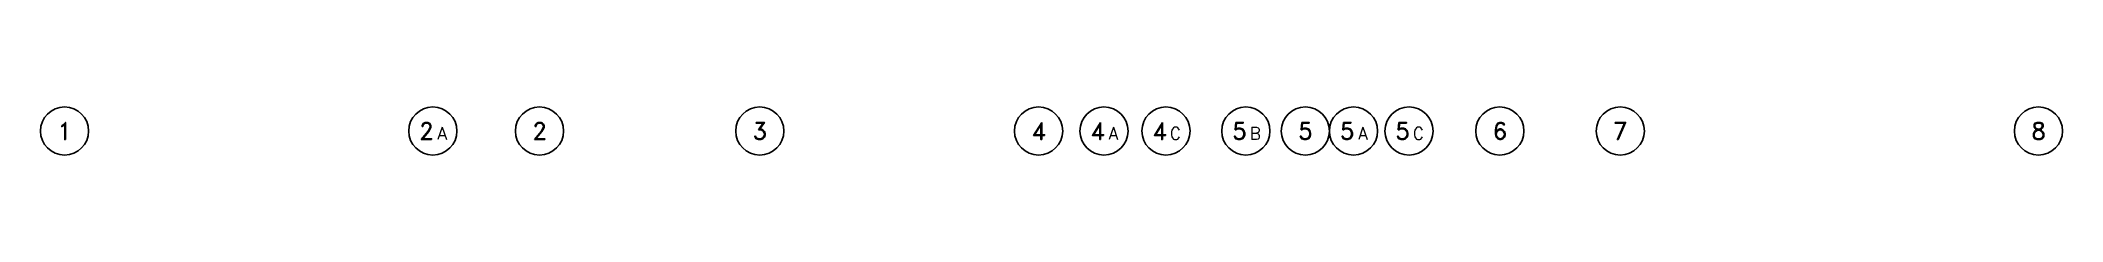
# Model space of a CAD drawing. Header units: millimetres. Extents: x -656655 to -651355, y 91699 to 96737.
# Drawn here: x -656235 to -653297, y 92937 to 93007 of the extents above; entities that cross this region are included whole.
import ezdxf
from ezdxf.enums import TextEntityAlignment as Align

# ---------------------------------------------------------------- set-up
doc = ezdxf.new("R2010")
doc.units = ezdxf.units.MM
doc.header["$LTSCALE"] = 0.5
doc.layers.add('A-LINEA 015', color=6, linetype='Continuous')
doc.styles.add('ROMAND', font='romand')

# ---------------------------------------------------------------- blocks, each defined once
blk = doc.blocks.new('EJE-1')
at = {"color": 3, "linetype": 'Continuous'}
blk.add_circle((0, 0), 35, dxfattribs=at)
at = {"color": 5, "linetype": 'Continuous', "style": 'ROMAND'}
blk.add_attdef('0', text='', height=25, dxfattribs=at).set_placement((0.2, 0), align=Align.MIDDLE)
blk = doc.blocks.new('eje-3')
at = {"color": 3, "linetype": 'Continuous'}
blk.add_circle((0, 0), 35, dxfattribs=at)
at = {"color": 5, "linetype": 'Continuous', "style": 'ROMAND'}
for height, p in [(25, (-9.2, 0)), (18, (13.7, -3.6))]:
    blk.add_attdef('0', text='', height=height, dxfattribs=at).set_placement(p, align=Align.MIDDLE)

msp = doc.modelspace()

# ---------------------------------------------------------------- block references
at = {"layer": 'A-LINEA 015', "ltscale": 0.5}
for p, values in [((-656199.71467612, 92972.45227206), {'0': '1'}), ((-655509.71467612, 92972.45227206), {'0': '2'}), ((-655189.71469271, 92972.45227206), {'0': '3'}), ((-654784.71467612, 92972.45227206), {'0': '4'}), ((-654397.21470983, 92972.45227206), {'0': '5'}), ((-654114.71467612, 92972.45227206), {'0': '6'}), ((-653939.7146825, 92972.45227206), {'0': '7'}), ((-653332.21468177, 92972.45227206), {'0': '8'})]:
    msp.add_blockref('EJE-1', p, dxfattribs=at).add_auto_attribs(values)
ref = msp.add_blockref('eje-3', (-655664.71467612, 92972.45227206), dxfattribs=at)
ref.add_attrib('0', '2', dxfattribs={"layer": '0', "color": 5, "linetype": 'Continuous', "height": 25, "style": 'ROMAND'}).set_placement((-655673.9054001, 92972.45227206), align=Align.MIDDLE)
ref.add_attrib('0', 'A', dxfattribs={"layer": '0', "color": 5, "linetype": 'Continuous', "height": 18, "style": 'ROMAND'}).set_placement((-655651.02844077, 92968.86960299), align=Align.MIDDLE)
ref = msp.add_blockref('eje-3', (-654689.71467612, 92972.45227206), dxfattribs=at)
ref.add_attrib('0', '4', dxfattribs={"layer": '0', "color": 5, "linetype": 'Continuous', "height": 25, "style": 'ROMAND'}).set_placement((-654698.9054001, 92972.45227206), align=Align.MIDDLE)
ref.add_attrib('0', 'A', dxfattribs={"layer": '0', "color": 5, "linetype": 'Continuous', "height": 18, "style": 'ROMAND'}).set_placement((-654676.02844077, 92968.86960299), align=Align.MIDDLE)
ref = msp.add_blockref('eje-3', (-654599.71467351, 92972.4522723), dxfattribs=at)
ref.add_attrib('0', '4', dxfattribs={"layer": '0', "color": 5, "linetype": 'Continuous', "height": 25, "style": 'ROMAND'}).set_placement((-654608.9053975, 92972.4522723), align=Align.MIDDLE)
ref.add_attrib('0', 'C', dxfattribs={"layer": '0', "color": 5, "linetype": 'Continuous', "height": 18, "style": 'ROMAND'}).set_placement((-654586.02843816, 92968.86960323), align=Align.MIDDLE)
ref = msp.add_blockref('eje-3', (-654483.64719952, 92972.45227206), dxfattribs=at)
ref.add_attrib('0', '5', dxfattribs={"layer": '0', "color": 5, "linetype": 'Continuous', "height": 25, "style": 'ROMAND'}).set_placement((-654492.8379235, 92972.45227206), align=Align.MIDDLE)
ref.add_attrib('0', 'B', dxfattribs={"layer": '0', "color": 5, "linetype": 'Continuous', "height": 18, "style": 'ROMAND'}).set_placement((-654469.96096417, 92968.86960299), align=Align.MIDDLE)
ref = msp.add_blockref('eje-3', (-654327.21470983, 92972.45227206), dxfattribs=at)
ref.add_attrib('0', '5', dxfattribs={"layer": '0', "color": 5, "linetype": 'Continuous', "height": 25, "style": 'ROMAND'}).set_placement((-654336.40543381, 92972.45227206), align=Align.MIDDLE)
ref.add_attrib('0', 'A', dxfattribs={"layer": '0', "color": 5, "linetype": 'Continuous', "height": 18, "style": 'ROMAND'}).set_placement((-654313.52847448, 92968.86960299), align=Align.MIDDLE)
ref = msp.add_blockref('eje-3', (-654246.62863459, 92972.45227206), dxfattribs=at)
ref.add_attrib('0', '5', dxfattribs={"layer": '0', "color": 5, "linetype": 'Continuous', "height": 25, "style": 'ROMAND'}).set_placement((-654255.81935858, 92972.45227206), align=Align.MIDDLE)
ref.add_attrib('0', 'C', dxfattribs={"layer": '0', "color": 5, "linetype": 'Continuous', "height": 18, "style": 'ROMAND'}).set_placement((-654232.94239924, 92968.86960299), align=Align.MIDDLE)

doc.saveas('drawing.dxf')
